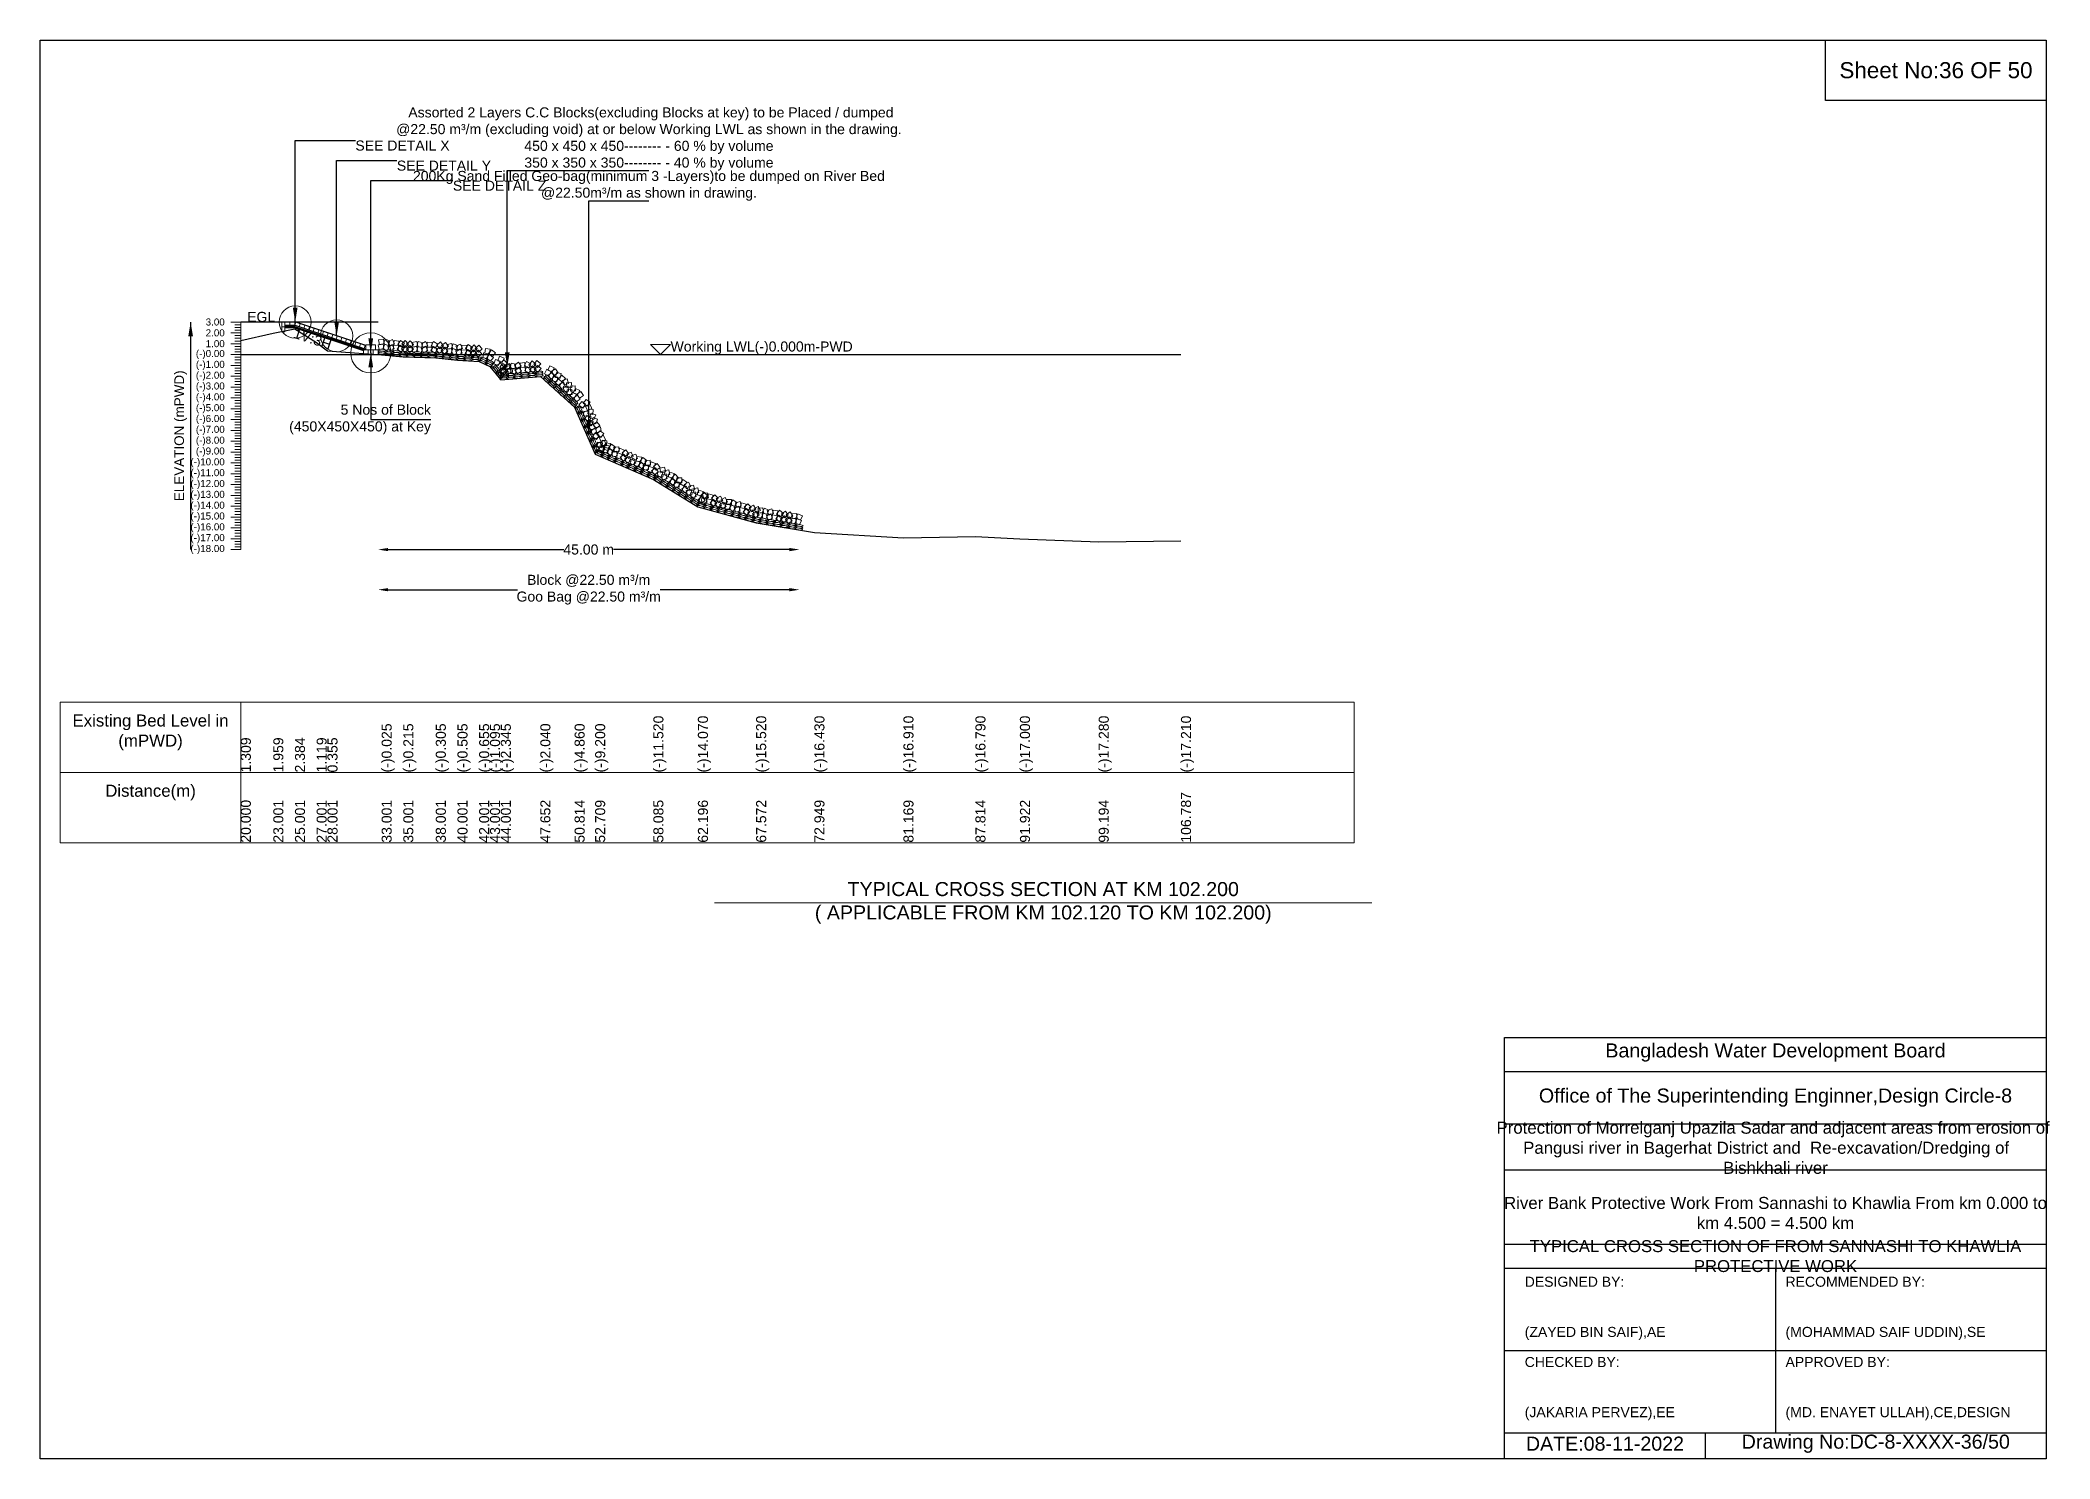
# Model space of a CAD drawing. Header units: inches. Extents: x 89000 to 845017, y -7071 to 0.
# Drawn here: x 625000 to 635017, y -7071 to 0 of the extents above; entities that cross this region are included whole.
import ezdxf

# ---------------------------------------------------------------- set-up
doc = ezdxf.new("R2010")
doc.units = ezdxf.units.IN
doc.header["$LTSCALE"] = 7
doc.header["$MEASUREMENT"] = 0
for name, color, linetype, lineweight in [('Cross section Data Border', 7, 'Continuous', 9), ('Cross Section Labels', 7, 'Continuous', 9), ('Existing_Bed_Level for Xsection', 7, 'Continuous', 25), ('Long Section Labels', 7, 'Continuous', 9)]:
    doc.layers.add(name, color=color, linetype=linetype, lineweight=lineweight)
doc.styles.get("Standard").update_dxf_attribs({"font": 'arial.ttf'})
doc.dimstyles.new('Appron Lebeling Style', dxfattribs={"dimtxt": 50, "dimasz": 50, "dimexe": 0.18, "dimexo": 0.0625, "dimgap": 0.09, "dimtad": 0, "dimtih": 1, "dimtoh": 1, "dimdec": 4, "dimzin": 0, "dimdsep": 46, "dimtxsty": 'Standard', "dimcen": 0.09, "dimse1": 1, "dimse2": 1, "dimadec": 0, "dimazin": 0, "dimtfac": 1, "dimtdec": 4, "dimtofl": 0, "dimtmove": 0, "dimatfit": 3, "dimfxl": 1, "dimtolj": 1, "dimtzin": 0, "dimarcsym": 0})
doc.dimstyles.get("Standard").update_dxf_attribs({"dimtxt": 0.18, "dimasz": 0.18, "dimexe": 0.18, "dimexo": 0.0625, "dimgap": 0.09, "dimtad": 0, "dimtih": 1, "dimtoh": 1, "dimdec": 4, "dimzin": 0, "dimdsep": 46, "dimtxsty": 'Standard', "dimcen": 0.09, "dimadec": 0, "dimazin": 0, "dimtfac": 1, "dimtdec": 4, "dimtofl": 0, "dimtmove": 0, "dimatfit": 3, "dimfxl": 1, "dimtolj": 1, "dimtzin": 0, "dimarcsym": 0})

msp = doc.modelspace()

# ---------------------------------------------------------------- texts
at = {"attachment_point": 5}
for s, insert, char_height in [('Sheet No:36 OF 50', (634450, -150), 80), ('Bangladesh Water Development Board', (633650, -5046), 70), ('Office of The Superintending Enginner,Design Circle-8', (633650, -5271), 70)]:
    msp.add_mtext(s, dxfattribs=dict(at, insert=insert, char_height=char_height))
for s, insert, char_height, width, attachment_point in [('Protection of Morrelganj Upazila Sadar and adjacent areas from erosion of  Pangusi river in Bagerhat District and  Re-excavation/Dredging of     Bishkhali river', (633650, -5521), 60, 2800, 5), ('River Bank Protective Work From Sannashi to Khawlia From km 0.000 to km 4.500 = 4.500 km', (633650, -5846), 60, 2700, 5), ('TYPICAL CROSS SECTION OF FROM SANNASHI TO KHAWLIA PROTECTIVE WORK', (633650, -6061), 59.5765532, 2800, 5), ('DESIGNED BY:^J^J^J(ZAYED BIN SAIF),AE', (632400, -6321), 50, 1400, 4), ('RECOMMENDED BY:^J^J^J(MOHAMMAD SAIF UDDIN),SE', (633700, -6321), 50, 1400, 4), ('CHECKED BY:^J^J^J(JAKARIA PERVEZ),EE', (632400, -6721), 50, 1400, 4), ('APPROVED BY:^J^J^J(MD. ENAYET ULLAH),CE,DESIGN', (633700, -6721), 50, 1400, 4), ('DATE:08-11-2022', (632800, -6996), 70, 1400, 5), ('Drawing No:DC-8-XXXX-36/50', (634150, -6996), 70, 2200, 5)]:
    msp.add_mtext(s, dxfattribs=dict(insert=insert, char_height=char_height, width=width, attachment_point=attachment_point))
at = {"layer": 'Cross section Data Border', "char_height": 60, "width": 800, "attachment_point": 5}
for s, insert in [('Existing Bed Level in (mPWD)', (625550, -3450)), ('Distance(m)', (625550, -3750))]:
    msp.add_mtext(s, dxfattribs=dict(at, insert=insert))
at = {"layer": 'Cross Section Labels'}
for s, insert, char_height, attachment_point in [(' Assorted 2 Layers C.C Blocks(excluding Blocks at key) to be Placed / dumped^J@22.50 m³/m (excluding void) at or below Working LWL as shown in the drawing.^J450 x 450 x 450-------- - 60 % by volume^J350 x 350 x 350-------- - 40 % by volume', (628034.46361, -650), 50, 8), ('SEE DETAIL X', (626571.16996, -500), 50, 1), ('SEE DETAIL Y', (626777.71996, -600), 50, 1), ('200Kg Sand Filled Geo-bag(minimum 3 -Layers)to be dumped on River Bed^J@22.50m³/m as shown in drawing.', (628034.46361, -800), 50, 8), ('SEE DETAIL Z', (627057.16996, -700), 50, 1), ('EGL', (626171.34106, -1404.88), 50, 9), ('Working LWL(-)0.000m-PWD', (628142.26996, -1566.88), 50, 7), ('5 Nos of Block ^J(450X450X450) at Key', (626947.81996, -1890.88), 50, 6), ('TYPICAL CROSS SECTION AT KM 102.200^J( APPLICABLE FROM KM 102.120 TO KM 102.200)', (630000, -4300), 70, 5)]:
    msp.add_mtext(s, dxfattribs=dict(at, insert=insert, char_height=char_height, attachment_point=attachment_point))
at = {"layer": 'Cross Section Labels', "insert": (626365.90681, -1464.91945), "char_height": 50, "attachment_point": 2, "rotation": 341.565051177}
msp.add_mtext('1V:3H', dxfattribs=at)
at = {"layer": 'Long Section Labels', "char_height": 35, "attachment_point": 6}
for s, insert in [('3.00', (625920, -1404.88)), ('2.00', (625920, -1458.88)), ('1.00', (625920, -1512.88)), ('(-)0.00', (625920, -1566.88)), ('(-)1.00', (625920, -1620.88)), ('(-)2.00', (625920, -1674.88)), ('(-)3.00', (625920, -1728.88)), ('(-)4.00', (625920, -1782.88)), ('(-)5.00', (625920, -1836.88)), ('(-)6.00', (625920, -1890.88)), ('(-)7.00', (625920, -1944.88)), ('(-)8.00', (625920, -1998.88)), ('(-)10.00', (625920, -2106.88)), ('(-)9.00', (625920, -2052.88)), ('(-)11.00', (625920, -2160.88)), ('(-)12.00', (625920, -2214.88)), ('(-)13.00', (625920, -2268.88)), ('(-)14.00', (625920, -2322.88)), ('(-)15.00', (625920, -2376.88)), ('(-)16.00', (625920, -2430.88)), ('(-)17.00', (625920, -2484.88)), ('(-)18.00', (625920, -2538.88))]:
    msp.add_mtext(s, dxfattribs=dict(at, insert=insert))
at = {"layer": 'Long Section Labels', "rotation": 90}
for s, insert, char_height, attachment_point in [('ELEVATION (mPWD)', (625700, -1971.88), 48, 5), ('(-)11.520', (628056.56017, -3650), 50, 1), ('(-)14.070', (628278.54419, -3650), 50, 1), ('(-)15.520', (628568.84696, -3650), 50, 1), ('(-)16.430', (628859.22292, -3650), 50, 1), ('(-)16.910', (629303.12035, -3650), 50, 1), ('(-)16.790', (629661.9212, -3650), 50, 1), ('(-)17.000', (629883.78184, -3650), 50, 1), ('(-)17.280', (630276.47263, -3650), 50, 1), ('(-)17.210', (630686.46284, -3650), 50, 1), ('1.309', (626000, -3650), 50, 1), ('1.959', (626162.00519, -3650), 50, 1), ('2.384', (626270.01444, -3650), 50, 1), ('1.119', (626378.02368, -3650), 50, 1), ('0.355', (626432.01963, -3650), 50, 1), ('(-)0.025', (626702.03407, -3650), 50, 1), ('(-)0.215', (626810.02596, -3650), 50, 1), ('(-)0.305', (626972.03116, -3650), 50, 1), ('(-)0.505', (627080.0404, -3650), 50, 1), ('(-)0.655', (627188.04965, -3650), 50, 1), ('(-)1.095', (627242.0456, -3650), 50, 1), ('(-)2.345', (627296.04154, -3650), 50, 1), ('(-)2.040', (627493.16794, -3650), 50, 1), ('(-)4.860', (627663.92215, -3650), 50, 1), ('(-)9.200', (627766.2566, -3650), 50, 1), ('20.000', (626000, -4000), 50, 1), ('23.001', (626162.00519, -4000), 50, 1), ('25.001', (626270.01444, -4000), 50, 1), ('27.001', (626378.02368, -4000), 50, 1), ('28.001', (626432.01963, -4000), 50, 1), ('33.001', (626702.03407, -4000), 50, 1), ('35.001', (626810.02596, -4000), 50, 1), ('38.001', (626972.03116, -4000), 50, 1), ('40.001', (627080.0404, -4000), 50, 1), ('42.001', (627188.04965, -4000), 50, 1), ('43.001', (627242.0456, -4000), 50, 1), ('44.001', (627296.04154, -4000), 50, 1), ('47.652', (627493.16794, -4000), 50, 1), ('50.814', (627663.92215, -4000), 50, 1), ('52.709', (627766.2566, -4000), 50, 1), ('58.085', (628056.56017, -4000), 50, 1), ('62.196', (628278.54419, -4000), 50, 1), ('67.572', (628568.84696, -4000), 50, 1), ('72.949', (628859.22292, -4000), 50, 1), ('81.169', (629303.12035, -4000), 50, 1), ('87.814', (629661.9212, -4000), 50, 1), ('91.922', (629883.78184, -4000), 50, 1), ('99.194', (630276.47263, -4000), 50, 1), ('106.787', (630686.46284, -4000), 50, 1)]:
    msp.add_mtext(s, dxfattribs=dict(at, insert=insert, char_height=char_height, attachment_point=attachment_point))

# ---------------------------------------------------------------- blocks, each defined once
blk = doc.blocks.new('*D63')
at = {"layer": 'Cross Section Labels', "color": 0, "lineweight": -2, "transparency": 16777216}
for p, q in [((626734, -2539), (627611, -2539)), ((628735, -2539), (627858, -2539))]:
    blk.add_line(p, q, dxfattribs=at)
at = {"layer": 'Cross Section Labels', "color": 0, "transparency": 16777216}
for points in [[(626734, -2531), (626734, -2547), (626684, -2539)], [(628735, -2531), (628735, -2547), (628785, -2539)]]:
    blk.add_solid(points, dxfattribs=at)
at = {"layer": 'Defpoints', "color": 0, "transparency": 16777216}
for p in [(626684, -1567), (628785, -2441), (628785, -2539)]:
    blk.add_point(p, dxfattribs=at)
at = {"layer": 'Cross Section Labels', "color": 0, "transparency": 16777216, "insert": (627734, -2539), "char_height": 50, "attachment_point": 5}
blk.add_mtext('\\A1;45.00 m', dxfattribs=at)
blk = doc.blocks.new('*D64')
at = {"layer": 'Cross Section Labels', "color": 0, "lineweight": -2, "transparency": 16777216}
for p, q in [((626734, -2739), (627379, -2739)), ((628735, -2739), (628090, -2739))]:
    blk.add_line(p, q, dxfattribs=at)
at = {"layer": 'Cross Section Labels', "color": 0, "transparency": 16777216}
for points in [[(626734, -2731), (626734, -2747), (626684, -2739)], [(628735, -2731), (628735, -2747), (628785, -2739)]]:
    blk.add_solid(points, dxfattribs=at)
at = {"layer": 'Defpoints', "color": 0, "transparency": 16777216}
for p in [(626684, -1567), (628785, -2441), (628785, -2739)]:
    blk.add_point(p, dxfattribs=at)
at = {"layer": 'Cross Section Labels', "color": 0, "transparency": 16777216, "insert": (627734, -2739), "char_height": 50, "attachment_point": 5}
blk.add_mtext('\\A1;Block @22.50 m³/m ^JGoo Bag @22.50 m³/m ', dxfattribs=at)

# ---------------------------------------------------------------- dimensions: what is measured, and where the dimension line sits
at = {"layer": 'Cross Section Labels'}
for base, text, picture, middle in [((628784.69596, -2538.88), '45.00 m', '*D63', (627734.48296, -2538.88)), ((628784.69596, -2738.88), 'Block @22.50 m³/m ^JGoo Bag @22.50 m³/m ', '*D64', (627734.48296, -2738.88))]:
    dim = msp.add_linear_dim(base=base, p1=(626684.26996, -1566.88), p2=(628784.69596, -2441.48789), text=text, dimstyle='Appron Lebeling Style', dxfattribs=at)
    dim.commit()
    dim.dimension.update_dxf_attribs({"geometry": picture, "text_midpoint": middle})

# ---------------------------------------------------------------- linework, layer by layer
for points in [[(625000, 0), (635000, 0), (635000, -7071), (625000, -7071)], [(633900, 0), (635000, 0), (635000, -300), (633900, -300)]]:
    msp.add_lwpolyline(points, close=True)
for points in [[(632300, -7071), (632300, -4971), (635000, -4971)], [(632300, -5141), (635000, -5141)], [(632300, -5401), (635000, -5401)], [(632300, -5631), (635000, -5631)], [(632300, -6001), (635000, -6001)], [(632300, -6121), (635000, -6121)], [(633650, -6121), (633650, -6941)], [(632300, -6531), (635000, -6531)], [(632300, -6941), (635000, -6941)], [(633300, -6941), (633300, -7071)]]:
    msp.add_lwpolyline(points)
at = {"layer": 'Cross section Data Border'}
msp.add_lwpolyline([(625100, -3300), (631549.14453, -3300), (631549.14453, -4000), (625100, -4000)], close=True, dxfattribs=at)
for points in [[(626000, -3300), (626000, -4000)], [(625100, -3650), (631549.14453, -3650)]]:
    msp.add_lwpolyline(points, dxfattribs=at)
at = {"layer": 'Cross Section Labels'}
msp.add_lwpolyline([(628092.26996, -1566.88), (628142.26996, -1516.88), (628042.26996, -1516.88)], close=True, dxfattribs=at)
msp.add_lwpolyline([(628362, -4300), (630000, -4300), (631638, -4300)], dxfattribs=at)
for centre, radius in [((626271.16996, -1404.88), 80), ((626477.71996, -1473.73), 80), ((626647.81996, -1558.78), 100)]:
    msp.add_circle(centre, radius, dxfattribs=at)
at = {"layer": 'Existing_Bed_Level for Xsection'}
for points in [[(626684.26996, -1404.88), (626000, -1404.88)], [(626000, -1496.194), (626162.00519, -1461.094), (626270.01444, -1438.144), (626378.02368, -1506.454), (626432.01963, -1547.71), (626702.03407, -1568.23), (626810.02596, -1578.49), (626972.03116, -1583.35), (627080.0404, -1594.15), (627188.04965, -1602.25), (627242.0456, -1626.01), (627296.04154, -1693.51), (627493.16794, -1677.04), (627663.92215, -1829.32), (627766.2566, -2063.68), (628056.56017, -2188.96), (628278.54419, -2326.66), (628568.84696, -2404.96), (628859.22292, -2454.1), (629303.12035, -2480.02), (629661.9212, -2473.54), (629883.78184, -2484.88), (630276.47263, -2500), (630686.46284, -2496.22)], [(626623.51996, -1522.33), (626273.66395, -1405.71133), (626271.16996, -1404.88), (626268.54106, -1404.88), (626219.94106, -1404.88)], [(626219.94106, -1421.08), (626268.54106, -1421.08), (626623.51996, -1539.4063)], [(626219.94106, -1426.48), (626267.66476, -1426.48), (626615.96476, -1542.58)], [(626219.94106, -1431.88), (626266.78847, -1431.88), (626611.36996, -1546.7405)], [(626000, -1566.88), (630686.46284, -1566.88)]]:
    msp.add_lwpolyline(points, dxfattribs=at)
at = {"layer": 'Long Section Labels'}
for points in [[(626000, -1404.88), (625950, -1404.88)], [(626000, -1458.88), (625950, -1458.88)], [(626000, -1418.38), (625970, -1418.38)], [(626000, -1431.88), (625970, -1431.88)], [(626000, -1445.38), (625970, -1445.38)], [(626000, -1472.38), (625970, -1472.38)], [(626000, -1485.88), (625970, -1485.88)], [(626000, -1499.38), (625970, -1499.38)], [(626000, -2538.88), (626000, -2484.88), (626000, -2430.88), (626000, -2376.88), (626000, -2322.88), (626000, -2268.88), (626000, -2214.88), (626000, -2160.88), (626000, -2106.88), (626000, -2052.88), (626000, -1998.88), (626000, -1944.88), (626000, -1890.88), (626000, -1836.88), (626000, -1782.88), (626000, -1728.88), (626000, -1674.88), (626000, -1620.88), (626000, -1566.88), (626000, -1512.88), (626000, -1458.88), (626000, -1404.88)], [(626000, -1512.88), (625950, -1512.88)], [(626000, -1566.88), (625950, -1566.88)], [(626000, -1526.38), (625970, -1526.38)], [(626000, -1539.88), (625970, -1539.88)], [(626000, -1553.38), (625970, -1553.38)], [(626000, -1580.38), (625970, -1580.38)], [(626000, -1593.88), (625970, -1593.88)], [(626000, -1620.88), (625950, -1620.88)], [(626000, -1674.88), (625950, -1674.88)], [(626000, -1607.38), (625970, -1607.38)], [(626000, -1634.38), (625970, -1634.38)], [(626000, -1647.88), (625970, -1647.88)], [(626000, -1661.38), (625970, -1661.38)], [(626000, -1688.38), (625970, -1688.38)], [(626000, -1701.88), (625970, -1701.88)], [(626000, -1728.88), (625950, -1728.88)], [(626000, -1782.88), (625950, -1782.88)], [(626000, -1715.38), (625970, -1715.38)], [(626000, -1742.38), (625970, -1742.38)], [(626000, -1755.88), (625970, -1755.88)], [(626000, -1769.38), (625970, -1769.38)], [(626000, -1796.38), (625970, -1796.38)], [(626000, -1836.88), (625950, -1836.88)], [(626000, -1890.88), (625950, -1890.88)], [(626000, -1809.88), (625970, -1809.88)], [(626000, -1823.38), (625970, -1823.38)], [(626000, -1850.38), (625970, -1850.38)], [(626000, -1863.88), (625970, -1863.88)], [(626000, -1877.38), (625970, -1877.38)], [(626000, -1944.88), (625950, -1944.88)], [(626000, -1998.88), (625950, -1998.88)], [(626000, -1904.38), (625970, -1904.38)], [(626000, -1917.88), (625970, -1917.88)], [(626000, -1931.38), (625970, -1931.38)], [(626000, -1958.38), (625970, -1958.38)], [(626000, -1971.88), (625970, -1971.88)], [(626000, -1985.38), (625970, -1985.38)], [(626000, -2052.88), (625950, -2052.88)], [(626000, -2012.38), (625970, -2012.38)], [(626000, -2025.88), (625970, -2025.88)], [(626000, -2039.38), (625970, -2039.38)], [(626000, -2066.38), (625970, -2066.38)], [(626000, -2079.88), (625970, -2079.88)], [(626000, -2093.38), (625970, -2093.38)], [(626000, -2106.88), (625950, -2106.88)], [(626000, -2160.88), (625950, -2160.88)], [(626000, -2120.38), (625970, -2120.38)], [(626000, -2133.88), (625970, -2133.88)], [(626000, -2147.38), (625970, -2147.38)], [(626000, -2174.38), (625970, -2174.38)], [(626000, -2187.88), (625970, -2187.88)], [(626000, -2201.38), (625970, -2201.38)], [(626000, -2214.88), (625950, -2214.88)], [(626000, -2268.88), (625950, -2268.88)], [(626000, -2228.38), (625970, -2228.38)], [(626000, -2241.88), (625970, -2241.88)], [(626000, -2255.38), (625970, -2255.38)], [(626000, -2282.38), (625970, -2282.38)], [(626000, -2295.88), (625970, -2295.88)], [(626000, -2322.88), (625950, -2322.88)], [(626000, -2376.88), (625950, -2376.88)], [(626000, -2309.38), (625970, -2309.38)], [(626000, -2336.38), (625970, -2336.38)], [(626000, -2349.88), (625970, -2349.88)], [(626000, -2363.38), (625970, -2363.38)], [(626000, -2390.38), (625970, -2390.38)], [(626000, -2403.88), (625970, -2403.88)], [(626000, -2430.88), (625950, -2430.88)], [(626000, -2484.88), (625950, -2484.88)], [(626000, -2417.38), (625970, -2417.38)], [(626000, -2444.38), (625970, -2444.38)], [(626000, -2457.88), (625970, -2457.88)], [(626000, -2471.38), (625970, -2471.38)], [(626000, -2498.38), (625970, -2498.38)], [(626000, -2538.88), (625950, -2538.88)], [(626000, -2511.88), (625970, -2511.88)], [(626000, -2525.38), (625970, -2525.38)]]:
    msp.add_lwpolyline(points, dxfattribs=at)
for points in [[(626219.94106, -1404.88), (626203.74106, -1404.88), (626203.74106, -1429.18), (626219.94106, -1429.18)], [(626219.94106, -1429.18), (626203.74106, -1429.18), (626203.74106, -1453.48), (626219.94106, -1453.48)], [(626244.24106, -1404.88), (626219.94106, -1404.88), (626219.94106, -1421.08), (626244.24106, -1421.08)], [(626268.54106, -1404.88), (626244.24106, -1404.88), (626244.24106, -1421.08), (626268.54106, -1421.08)], [(626296.71696, -1413.39567), (626273.66395, -1405.71133), (626268.54106, -1421.08), (626291.59407, -1428.76433)], [(626319.76996, -1421.08), (626296.71696, -1413.39567), (626291.59407, -1428.76433), (626314.64707, -1436.44867)], [(626342.82297, -1428.76433), (626319.76996, -1421.08), (626314.64707, -1436.44867), (626337.70008, -1444.133)], [(626365.87597, -1436.44867), (626342.82297, -1428.76433), (626337.70008, -1444.133), (626360.75308, -1451.81734)], [(626388.92897, -1444.133), (626365.87597, -1436.44867), (626360.75308, -1451.81734), (626383.80608, -1459.50167)], [(626411.98198, -1451.81734), (626388.92897, -1444.133), (626383.80608, -1459.50167), (626406.85909, -1467.18601)], [(626435.03498, -1459.50167), (626411.98198, -1451.81734), (626406.85909, -1467.18601), (626429.91209, -1474.87034)], [(626458.08799, -1467.18601), (626435.03498, -1459.50167), (626429.91209, -1474.87034), (626452.9651, -1482.55468)], [(626481.14099, -1474.87034), (626458.08799, -1467.18601), (626452.9651, -1482.55468), (626476.0181, -1490.23901)], [(626504.194, -1482.55468), (626481.14099, -1474.87034), (626476.0181, -1490.23901), (626499.07111, -1497.92335)], [(626527.247, -1490.23901), (626504.194, -1482.55468), (626499.07111, -1497.92335), (626522.12411, -1505.60768)], [(626550.3, -1497.92335), (626527.247, -1490.23901), (626522.12411, -1505.60768), (626545.17711, -1513.29202)], [(626573.35301, -1505.60768), (626550.3, -1497.92335), (626545.17711, -1513.29202), (626568.23012, -1520.97635)], [(626710.92544, -1489.8059), (626687.04525, -1494.30327), (626691.54261, -1518.18346), (626715.4228, -1513.6861)], [(626742.26541, -1499.14708), (626719.49519, -1490.66139), (626711.0095, -1513.43162), (626733.77972, -1521.9173)], [(626756.83522, -1492.48908), (626734.72993, -1502.58097), (626744.82182, -1524.68626), (626766.92711, -1514.59437)], [(626788.26428, -1499.93962), (626764.07322, -1497.6413), (626761.77489, -1521.83237), (626785.96596, -1524.13069)], [(626816.15237, -1510.31669), (626796.34302, -1496.2426), (626782.26894, -1516.05195), (626802.07829, -1530.12603)], [(626819.81999, -1497.5746), (626802.12315, -1514.22729), (626818.77584, -1531.92412), (626836.47268, -1515.27143)], [(626860.76216, -1515.98641), (626844.09538, -1498.30284), (626826.41182, -1514.96962), (626843.07859, -1532.65318)], [(626876.90682, -1501.58851), (626853.25791, -1507.1759), (626858.8453, -1530.82481), (626882.49421, -1525.23742)], [(626907.29834, -1508.79706), (626884.02689, -1501.8021), (626877.03193, -1525.07355), (626900.30338, -1532.06852)], [(626921.40694, -1501.21053), (626900.00078, -1512.71122), (626911.50147, -1534.11739), (626932.90764, -1522.6167)], [(626981.75308, -1515.16371), (626961.07481, -1502.40052), (626948.31162, -1523.0788), (626968.9899, -1535.84199)], [(626596.40601, -1513.29202), (626573.35301, -1505.60768), (626568.23012, -1520.97635), (626591.28312, -1528.66069)], [(626619.45902, -1520.97635), (626596.40601, -1513.29202), (626591.28312, -1528.66069), (626614.33613, -1536.34502)], [(626635.66996, -1542.58), (626611.36996, -1542.58), (626611.36996, -1566.88), (626635.66996, -1566.88)], [(626647.81996, -1518.28), (626623.51996, -1518.28), (626623.51996, -1542.58), (626647.81996, -1542.58)], [(626659.96996, -1542.58), (626635.66996, -1542.58), (626635.66996, -1566.88), (626659.96996, -1566.88)], [(626672.11996, -1518.28), (626647.81996, -1518.28), (626647.81996, -1542.58), (626672.11996, -1542.58)], [(626684.26996, -1542.58), (626659.96996, -1542.58), (626659.96996, -1566.88), (626684.26996, -1566.88)], [(626709.08405, -1514.03604), (626685.20385, -1518.5334), (626689.70122, -1542.41359), (626713.58141, -1537.91623)], [(626739.96709, -1523.33815), (626717.19686, -1514.85246), (626708.71118, -1537.62268), (626731.4814, -1546.10837)], [(626754.5369, -1516.68015), (626732.43161, -1526.77204), (626742.5235, -1548.87733), (626764.62879, -1538.78544)], [(626785.96596, -1524.13069), (626761.77489, -1521.83237), (626759.47657, -1546.02343), (626783.66764, -1548.32176)], [(626813.85405, -1534.50775), (626794.0447, -1520.43367), (626779.97062, -1540.24302), (626799.77996, -1554.3171)], [(626819.09134, -1521.86367), (626801.3945, -1538.51636), (626818.04719, -1556.2132), (626835.74403, -1539.56051)], [(626860.03351, -1540.27548), (626843.36673, -1522.59191), (626825.68317, -1539.25869), (626842.34994, -1556.94226)], [(626876.17817, -1525.87758), (626852.52926, -1531.46498), (626858.11666, -1555.11389), (626881.76557, -1549.52649)], [(626906.56969, -1533.08614), (626883.29824, -1526.09117), (626876.30328, -1549.36263), (626899.57473, -1556.35759)], [(626920.6783, -1525.4996), (626899.27213, -1537.00029), (626910.77282, -1558.40646), (626932.17899, -1546.90577)], [(626952.52349, -1530.90147), (626928.23442, -1530.17282), (626927.50577, -1554.46189), (626951.79484, -1555.19054)], [(626953.25214, -1506.61239), (626928.96307, -1505.88375), (626928.23442, -1530.17282), (626952.52349, -1530.90147)], [(626981.02443, -1539.45278), (626960.34616, -1526.6896), (626947.58297, -1547.36787), (626968.26125, -1560.13106)], [(626992.99863, -1528.29027), (626974.18547, -1543.67062), (626989.56582, -1562.48377), (627008.37898, -1547.10342)], [(626995.41637, -1504.11084), (626976.60321, -1519.49119), (626991.98356, -1538.30435), (627010.79671, -1522.924)], [(627032.55976, -1549.50754), (627017.16444, -1530.70664), (626998.36354, -1546.10197), (627013.75886, -1564.90287)], [(627034.9775, -1525.32812), (627019.58218, -1506.52722), (627000.78127, -1521.92254), (627016.1766, -1540.72344)], [(627049.66755, -1536.26846), (627025.68705, -1540.19602), (627029.6146, -1564.17652), (627053.5951, -1560.24896)], [(627052.08528, -1512.08904), (627028.10478, -1516.01659), (627032.03234, -1539.99709), (627056.01284, -1536.06954)], [(627079.48353, -1545.57521), (627056.75548, -1536.9772), (627048.15747, -1559.70525), (627070.88552, -1568.30326)], [(627081.90126, -1521.39578), (627059.17321, -1512.79777), (627050.57521, -1535.52582), (627073.30326, -1544.12383)], [(627092.71349, -1538.65781), (627070.81308, -1549.1869), (627081.34216, -1571.08731), (627103.24258, -1560.55822)], [(627094.53073, -1514.42585), (627072.63032, -1524.95494), (627083.15941, -1546.85536), (627105.05982, -1536.32627)], [(627124.28438, -1545.48244), (627100.05243, -1543.6652), (627098.23519, -1567.89716), (627122.46714, -1569.7144)], [(627126.10162, -1521.25049), (627101.86967, -1519.43325), (627100.05243, -1543.6652), (627124.28438, -1545.48244)], [(627152.37313, -1555.30338), (627132.28807, -1541.62565), (627118.61034, -1561.71071), (627138.6954, -1575.38844)], [(627154.19038, -1531.07142), (627134.10531, -1517.39369), (627120.42758, -1537.47875), (627140.51265, -1551.15648)], [(627161.0155, -1543.19022), (627142.58963, -1559.03248), (627158.43189, -1577.45835), (627176.85776, -1561.61609)], [(627162.83274, -1518.95826), (627144.40687, -1534.80052), (627160.24913, -1553.22639), (627178.675, -1537.38413)], [(627201.09074, -1563.41968), (627185.23381, -1545.00643), (627166.82056, -1560.86336), (627182.67749, -1579.27661)], [(627202.90798, -1539.18773), (627187.05105, -1520.77448), (627168.6378, -1536.63141), (627184.49473, -1555.04466)], [(627233.6501, -1562.69357), (627209.63225, -1559.00134), (627205.94001, -1583.01919), (627229.95787, -1586.71143)], [(627243.43727, -1540.45169), (627219.41941, -1536.75945), (627215.72718, -1560.77731), (627239.74503, -1564.46954)], [(627259.11792, -1580.77667), (627240.17007, -1565.56257), (627224.95597, -1584.51042), (627243.90382, -1599.72452)], [(627268.90508, -1558.53478), (627249.95723, -1543.32068), (627234.74313, -1562.26854), (627253.69099, -1577.48264)], [(627293.0457, -1599.66156), (627270.41743, -1590.8043), (627261.56016, -1613.43258), (627284.18844, -1622.28984)], [(627312.02137, -1584.48217), (627289.39309, -1575.62491), (627280.53583, -1598.25318), (627303.16411, -1607.11045)], [(627328.53553, -1612.24148), (627313.35613, -1593.26581), (627294.38046, -1608.44521), (627309.55986, -1627.42088)], [(627445.48259, -1612.3385), (627423.49344, -1601.99602), (627413.15095, -1623.98517), (627435.14011, -1634.32766)], [(627452.10858, -1599.01501), (627436.4088, -1617.56243), (627454.95622, -1633.26221), (627470.656, -1614.71479)], [(627494.87049, -1612.67793), (627476.31057, -1596.99292), (627460.62556, -1615.55284), (627479.18548, -1631.23785)], [(627309.55986, -1627.42088), (627294.38046, -1608.44521), (627275.4048, -1623.6246), (627290.58419, -1642.60027)], [(627325.36111, -1626.84051), (627306.80119, -1611.15551), (627291.11618, -1629.71542), (627309.6761, -1645.40043)], [(627327.38433, -1651.05614), (627308.82441, -1635.37113), (627293.13941, -1653.93105), (627311.69932, -1669.61606)], [(627321.50832, -1654.67272), (627317.83603, -1630.6518), (627293.81512, -1634.3241), (627297.48741, -1658.34501)], [(627336.26321, -1652.74596), (627312.11301, -1650.05198), (627309.41902, -1674.20218), (627333.56923, -1676.89617)], [(627340.48399, -1639.49332), (627336.8117, -1615.47241), (627312.79079, -1619.1447), (627316.46308, -1643.16561)], [(627339.7737, -1610.70897), (627316.9085, -1618.93531), (627325.13484, -1641.80051), (627348.00004, -1633.57417)], [(627341.79693, -1634.9246), (627318.93173, -1643.15094), (627327.15807, -1666.01614), (627350.02326, -1657.7898)], [(627355.23888, -1637.56657), (627331.08868, -1634.87258), (627328.39469, -1659.02279), (627352.5449, -1661.71678)], [(627370.78552, -1614.43386), (627346.87224, -1610.11589), (627342.55427, -1634.02917), (627366.46755, -1638.34714)], [(627372.80875, -1638.64949), (627348.89547, -1634.33151), (627344.57749, -1658.24479), (627368.49077, -1662.56277)], [(627383.94552, -1605.30026), (627363.97749, -1619.14829), (627377.82552, -1639.11632), (627397.79355, -1625.26829)], [(627385.96875, -1629.51589), (627366.00072, -1643.36391), (627379.84875, -1663.33194), (627399.81677, -1649.48392)], [(627416.19735, -1607.06564), (627391.98172, -1609.08886), (627394.00495, -1633.30449), (627418.22057, -1631.28126)], [(627418.22057, -1631.28126), (627394.00495, -1633.30449), (627396.02817, -1657.52011), (627420.2438, -1655.49689)], [(627447.50582, -1636.55412), (627425.51666, -1626.21164), (627415.17418, -1648.2008), (627437.16334, -1658.54328)], [(627454.13181, -1623.23063), (627438.43202, -1641.77805), (627456.97945, -1657.47784), (627472.67923, -1638.93042)], [(627496.89372, -1636.89355), (627478.3338, -1621.20855), (627462.64879, -1639.76846), (627481.20871, -1655.45347)], [(627546.47745, -1651.46053), (627524.77145, -1640.53627), (627513.84718, -1662.24227), (627535.55318, -1673.16653)], [(627562.65104, -1633.3248), (627540.94504, -1622.40054), (627530.02078, -1644.10653), (627551.72678, -1655.0308)], [(627565.1214, -1676.52069), (627551.79374, -1656.20165), (627531.4747, -1669.52931), (627544.80236, -1689.84835)], [(627581.29499, -1658.38495), (627567.96733, -1638.06591), (627547.64829, -1651.39357), (627560.97595, -1671.71262)], [(627580.80526, -1679.78023), (627557.01542, -1674.82711), (627552.0623, -1698.61695), (627575.85214, -1703.57007)], [(627601.72418, -1704.39112), (627583.58844, -1688.21752), (627567.41485, -1706.35326), (627585.55058, -1722.52685)], [(627596.97886, -1661.6445), (627573.18902, -1656.69138), (627568.23589, -1680.48122), (627592.02573, -1685.43434)], [(627617.89777, -1686.25539), (627599.76204, -1670.08179), (627583.58844, -1688.21752), (627601.72418, -1704.39112)], [(627634.23038, -1711.12856), (627626.59735, -1688.05852), (627603.52731, -1695.69154), (627611.16033, -1718.76158)], [(627618.05678, -1729.26429), (627610.42376, -1706.19425), (627587.35371, -1713.82727), (627594.98673, -1736.89732)], [(627632.28254, -1724.90003), (627608.02163, -1726.27781), (627609.39941, -1750.53872), (627633.66032, -1749.16094)], [(627648.45614, -1706.7643), (627624.19523, -1708.14208), (627625.57301, -1732.40299), (627649.83392, -1731.02521)], [(627651.80516, -1765.32433), (627650.40806, -1741.06452), (627626.14826, -1742.46162), (627627.54536, -1766.72143)], [(627673.42758, -1764.6757), (627651.72158, -1753.75144), (627640.79731, -1775.45744), (627662.50331, -1786.3817)], [(627667.97876, -1747.18859), (627666.58166, -1722.92879), (627642.32185, -1724.32589), (627643.71896, -1748.58569)], [(627689.60117, -1746.53997), (627667.89517, -1735.6157), (627656.97091, -1757.3217), (627678.67691, -1768.24597)], [(627692.07153, -1789.73585), (627678.74387, -1769.41681), (627658.42483, -1782.74448), (627671.75249, -1803.06352)], [(627708.24512, -1771.60012), (627694.91746, -1751.28108), (627674.59842, -1764.60874), (627687.92608, -1784.92778)], [(627718.91987, -1814.62033), (627699.37243, -1800.1847), (627684.9368, -1819.73214), (627704.48424, -1834.16777)], [(627741.1894, -1804.89623), (627721.64196, -1790.4606), (627707.20633, -1810.00804), (627726.75377, -1824.44367)], [(627727.64925, -1845.71848), (627717.92515, -1823.44895), (627695.65562, -1833.17305), (627705.37972, -1855.44258)], [(627732.10186, -1875.13961), (627734.80085, -1850.98996), (627710.6512, -1848.29097), (627707.95222, -1872.44062)], [(627746.8503, -1877.11511), (627724.23093, -1868.23515), (627715.35096, -1890.85453), (627737.97034, -1899.73449)], [(627749.91878, -1835.99438), (627740.19468, -1813.72485), (627717.92515, -1823.44895), (627727.64925, -1845.71848)], [(627747.70698, -1921.99854), (627756.56893, -1899.3721), (627733.94249, -1890.51015), (627725.08054, -1913.13659)], [(627754.37139, -1865.41551), (627757.07038, -1841.26586), (627732.92073, -1838.56688), (627730.22174, -1862.71652)], [(627769.11983, -1867.39101), (627746.50045, -1858.51105), (627737.62049, -1881.13043), (627760.23987, -1890.01039)], [(627769.97651, -1912.27444), (627778.83846, -1889.648), (627756.21201, -1880.78605), (627747.35006, -1903.4125)], [(627789.89398, -1920.71505), (627774.73363, -1901.72416), (627755.74274, -1916.88451), (627770.90309, -1935.8754)], [(627767.62445, -1930.43915), (627752.4641, -1911.44826), (627733.47321, -1926.60861), (627748.63356, -1945.5995)], [(627774.09912, -1960.99544), (627770.47496, -1936.96721), (627746.44674, -1940.59137), (627750.0709, -1964.6196)], [(627786.98857, -1970.50703), (627767.44113, -1956.0714), (627753.00549, -1975.61884), (627772.55293, -1990.05447)], [(627795.71794, -2001.60518), (627785.99384, -1979.33565), (627763.72432, -1989.05975), (627773.44841, -2011.32928)], [(627796.36865, -1951.27134), (627792.74449, -1927.24311), (627768.71627, -1930.86727), (627772.34043, -1954.8955)], [(627809.2581, -1960.78293), (627789.71065, -1946.3473), (627775.27502, -1965.89474), (627794.82246, -1980.33037)], [(627817.98747, -1991.88108), (627808.26337, -1969.61155), (627785.99384, -1979.33565), (627795.71794, -2001.60518)], [(627821.76074, -2017.93096), (627812.78366, -1995.34995), (627790.20265, -2004.32703), (627799.17973, -2026.90804)], [(627822.44009, -2021.30221), (627825.13907, -1997.15256), (627800.98943, -1994.45357), (627798.29044, -2018.60322)], [(627800.17056, -2031.02631), (627802.86955, -2006.87666), (627778.7199, -2004.17767), (627776.02091, -2028.32732)], [(627812.13242, -2040.24207), (627803.15534, -2017.66106), (627780.57433, -2026.63813), (627789.55141, -2049.21914)], [(627814.919, -2033.00181), (627792.29962, -2024.12185), (627783.41966, -2046.74122), (627806.03903, -2055.62119)], [(627832.44671, -2032.80707), (627808.40314, -2029.28619), (627804.88226, -2053.32977), (627828.92583, -2056.85065)], [(627837.18853, -2023.27771), (627814.56915, -2014.39775), (627805.68918, -2037.01713), (627828.30856, -2045.89709)], [(627842.07503, -2010.49597), (627818.03145, -2006.97509), (627814.51057, -2031.01866), (627838.55415, -2034.53954)], [(627858.04282, -2050.70811), (627838.98696, -2035.62951), (627823.90836, -2054.68536), (627842.96421, -2069.76397)], [(627867.67114, -2028.39701), (627848.61528, -2013.3184), (627833.53668, -2032.37426), (627852.59253, -2047.45286)], [(627873.95424, -2048.85478), (627849.81642, -2051.65751), (627852.61915, -2075.79534), (627876.75697, -2072.99261)], [(627883.58256, -2026.54367), (627859.44473, -2029.3464), (627862.24747, -2053.48423), (627886.38529, -2050.6815)], [(627901.56751, -2065.61198), (627879.25641, -2055.98366), (627869.62809, -2078.29477), (627891.93919, -2087.92309)], [(627911.19583, -2043.30088), (627888.88473, -2033.67256), (627879.25641, -2055.98366), (627901.56751, -2065.61198)], [(627924.91127, -2084.06456), (627910.39178, -2064.57933), (627890.90654, -2079.09883), (627905.42604, -2098.58406)], [(627934.53959, -2061.75346), (627920.02009, -2042.26823), (627900.53486, -2056.78772), (627915.05436, -2076.27295)], [(627937.03454, -2075.43639), (627914.44639, -2084.39548), (627923.40548, -2106.98364), (627945.99364, -2098.02455)], [(627946.66286, -2053.12529), (627924.07471, -2062.08438), (627933.0338, -2084.67253), (627955.62196, -2075.71344)], [(627968.31016, -2107.6403), (627959.33309, -2085.05929), (627936.75208, -2094.03637), (627945.72915, -2116.61738)], [(627977.93848, -2085.3292), (627968.96141, -2062.74818), (627946.3804, -2071.72526), (627955.35747, -2094.30627)], [(627988.62445, -2100.20531), (627964.58088, -2096.68443), (627961.06, -2120.728), (627985.10357, -2124.24888)], [(627998.25277, -2077.8942), (627974.2092, -2074.37332), (627970.68832, -2098.41689), (627994.73189, -2101.93777)], [(628014.22056, -2118.10635), (627995.16471, -2103.02774), (627980.0861, -2122.0836), (627999.14196, -2137.1622)], [(628023.84888, -2095.79524), (628004.79303, -2080.71664), (627989.71442, -2099.77249), (628008.77028, -2114.8511)], [(628039.76031, -2093.94191), (628015.62248, -2096.74464), (628018.42521, -2120.88247), (628042.56304, -2118.07973)], [(628067.37358, -2110.69911), (628045.06247, -2101.07079), (628035.43415, -2123.3819), (628057.74526, -2133.01022)], [(628030.13199, -2116.25301), (628005.99416, -2119.05574), (628008.79689, -2143.19357), (628032.93472, -2140.39084)], [(628057.74526, -2133.01022), (628035.43415, -2123.3819), (628025.80583, -2145.693), (628048.11694, -2155.32132)], [(628081.08902, -2151.4628), (628066.56952, -2131.97757), (628047.08429, -2146.49706), (628061.60378, -2165.98229)], [(628090.71734, -2129.15169), (628076.19784, -2109.66646), (628056.71261, -2124.18596), (628071.2321, -2143.67119)], [(628099.606, -2148.73582), (628075.94467, -2154.27039), (628081.47924, -2177.93172), (628105.14057, -2172.39715)], [(628112.41533, -2128.0861), (628088.754, -2133.62067), (628094.28857, -2157.282), (628117.9499, -2151.74743)], [(628125.79751, -2185.19485), (628120.24409, -2161.53794), (628096.58718, -2167.09135), (628102.14059, -2190.74827)], [(628138.60684, -2164.54513), (628133.05342, -2140.88821), (628109.39651, -2146.44163), (628114.94992, -2170.09854)], [(628146.9853, -2180.83286), (628123.72249, -2173.8092), (628116.69883, -2197.07201), (628139.96164, -2204.09566)], [(628159.79463, -2160.18313), (628136.53182, -2153.15948), (628129.50816, -2176.42229), (628152.77097, -2183.44594)], [(628169.66578, -2202.30851), (628153.03853, -2184.58777), (628135.31779, -2201.21502), (628151.94504, -2218.93576)], [(628182.47511, -2181.65879), (628165.84786, -2163.93805), (628148.12712, -2180.56529), (628164.75437, -2198.28603)], [(628185.67665, -2202.81884), (628161.38926, -2202.03596), (628160.60637, -2226.32334), (628184.89376, -2227.10623)], [(628198.48598, -2182.16912), (628174.19859, -2181.38623), (628173.4157, -2205.67362), (628197.70309, -2206.45651)], [(628223.33009, -2202.81051), (628202.68037, -2190.00118), (628189.87104, -2210.6509), (628210.52076, -2223.46023)], [(628243.70155, -2224.49996), (628232.21021, -2203.08877), (628210.79902, -2214.58011), (628222.29036, -2235.9913)], [(628210.52076, -2223.46023), (628189.87104, -2210.6509), (628177.0617, -2231.30062), (628197.71143, -2244.10995)], [(628230.89222, -2245.14968), (628219.40088, -2223.73849), (628197.98969, -2235.22983), (628209.48103, -2256.64102)], [(628244.15405, -2238.40113), (628220.49273, -2243.93571), (628226.0273, -2267.59704), (628249.68863, -2262.06246)], [(628256.96339, -2217.75141), (628233.30206, -2223.28599), (628238.83663, -2246.94731), (628262.49796, -2241.41274)], [(628270.34556, -2274.86017), (628264.79215, -2251.20325), (628241.13524, -2256.75667), (628246.68865, -2280.41358)], [(628283.15489, -2254.21044), (628277.60148, -2230.55353), (628253.94457, -2236.10694), (628259.49798, -2259.76386)], [(628291.53335, -2270.49817), (628268.27055, -2263.47452), (628261.24689, -2286.73732), (628284.5097, -2293.76098)], [(628304.34269, -2249.84845), (628281.07988, -2242.82479), (628274.05622, -2266.0876), (628297.31903, -2273.11126)], [(628314.21384, -2291.97382), (628297.58659, -2274.25308), (628279.86585, -2290.88033), (628296.4931, -2308.60107)], [(628327.02317, -2271.3241), (628310.39592, -2253.60336), (628292.67518, -2270.23061), (628309.30243, -2287.95135)], [(628318.2097, -2279.06262), (628294.72362, -2285.29912), (628300.96013, -2308.7852), (628324.44621, -2302.5487)], [(628324.53772, -2255.60103), (628301.05164, -2261.83754), (628307.28815, -2285.32362), (628330.77423, -2279.08711)], [(628347.94131, -2291.68515), (628324.47972, -2285.35713), (628318.1517, -2308.81872), (628341.61329, -2315.14674)], [(628354.26933, -2268.22356), (628330.80774, -2261.89554), (628324.47972, -2285.35713), (628347.94131, -2291.68515)], [(628373.69078, -2306.59802), (628356.52615, -2289.39727), (628339.32541, -2306.56189), (628356.49003, -2323.76264)], [(628380.0188, -2283.13643), (628362.85418, -2265.93568), (628345.65343, -2283.10031), (628362.81805, -2300.30105)], [(628384.45087, -2296.31991), (628363.38161, -2308.42679), (628375.48849, -2329.49604), (628396.55774, -2317.38917)], [(628390.77889, -2272.85833), (628369.70964, -2284.9652), (628381.81651, -2306.03446), (628402.88577, -2293.92758)], [(628420.0229, -2323.70398), (628407.89925, -2302.64437), (628386.83964, -2314.76802), (628398.96329, -2335.82763)], [(628426.35092, -2300.24239), (628414.22727, -2279.18278), (628393.16766, -2291.30643), (628405.29131, -2312.36604)], [(628445.38848, -2289.97006), (628421.0885, -2289.93484), (628421.05328, -2314.23481), (628445.35326, -2314.27003)], [(628473.28788, -2304.01397), (628452.26598, -2291.82505), (628440.07706, -2312.84694), (628461.09895, -2325.03587)], [(628488.76884, -2299.89719), (628465.28276, -2306.13369), (628471.51927, -2329.61977), (628495.00535, -2323.38327)], [(628439.06045, -2313.43165), (628414.76048, -2313.39643), (628414.72526, -2337.6964), (628439.02523, -2337.73162)], [(628466.95986, -2327.47556), (628445.93796, -2315.28664), (628433.74903, -2336.30853), (628454.77093, -2348.49746)], [(628482.44082, -2323.35878), (628458.95474, -2329.59528), (628465.19125, -2353.08136), (628488.67733, -2346.84486)], [(628512.17243, -2335.98131), (628488.71084, -2329.65328), (628482.38282, -2353.11487), (628505.84441, -2359.4429)], [(628518.50045, -2312.51972), (628495.03886, -2306.1917), (628488.71084, -2329.65328), (628512.17243, -2335.98131)], [(628537.9219, -2350.89417), (628520.75727, -2333.69343), (628503.55653, -2350.85805), (628520.72115, -2368.0588)], [(628544.24992, -2327.43259), (628527.0853, -2310.23184), (628509.88455, -2327.39646), (628527.04917, -2344.59721)], [(628548.68199, -2340.61607), (628527.61273, -2352.72294), (628539.71961, -2373.7922), (628560.78886, -2361.68533)], [(628555.01001, -2317.15448), (628533.94076, -2329.26135), (628546.04763, -2350.33061), (628567.11689, -2338.22374)], [(628584.25402, -2368.00014), (628572.13037, -2346.94053), (628551.07076, -2359.06418), (628563.19441, -2380.12379)], [(628590.58204, -2344.53855), (628578.45839, -2323.47894), (628557.39878, -2335.60259), (628569.52243, -2356.6622)], [(628598.61527, -2354.64937), (628574.42337, -2356.9389), (628576.7129, -2381.1308), (628600.9048, -2378.84127)], [(628602.66988, -2330.69002), (628578.47798, -2332.97956), (628580.76751, -2357.17146), (628604.95941, -2354.88192)], [(628627.73019, -2365.95995), (628605.63868, -2355.83793), (628595.51666, -2377.92944), (628617.60817, -2388.05146)], [(628631.7848, -2342.00061), (628609.6933, -2331.87859), (628599.57127, -2353.9701), (628621.66278, -2364.09212)], [(628642.74634, -2360.38111), (628619.96457, -2368.83574), (628628.4192, -2391.61751), (628651.20097, -2383.16288)], [(628646.80095, -2336.42176), (628624.01918, -2344.8764), (628632.47381, -2367.65817), (628655.25559, -2359.20354)], [(628673.54909, -2370.10156), (628649.58975, -2366.04694), (628645.53513, -2390.00629), (628669.49448, -2394.0609)], [(628677.6037, -2346.14221), (628653.64436, -2342.0876), (628649.58975, -2366.04694), (628673.54909, -2370.10156)], [(628700.60707, -2382.48278), (628681.8757, -2367.00292), (628666.39584, -2385.73429), (628685.12721, -2401.21415)], [(628704.66168, -2358.52344), (628685.93031, -2343.04358), (628670.45046, -2361.77495), (628689.18182, -2377.2548)], [(628710.33459, -2371.22248), (628690.52013, -2385.28936), (628704.58701, -2405.10382), (628724.40147, -2391.03694)], [(628714.3892, -2347.26313), (628694.57474, -2361.33002), (628708.64162, -2381.14448), (628728.45608, -2367.07759)], [(628748.36309, -2395.07806), (628734.28044, -2375.27481), (628714.47719, -2389.35746), (628728.55984, -2409.16071)], [(628752.41771, -2371.11872), (628738.33505, -2351.31546), (628718.5318, -2365.39812), (628732.61445, -2385.20137)], [(628766.33067, -2383.03166), (628742.13877, -2385.32119), (628744.4283, -2409.51309), (628768.6202, -2407.22356)], [(628770.38528, -2359.07231), (628746.19338, -2361.36185), (628748.48291, -2385.55375), (628772.67481, -2383.26421)], [(628795.44559, -2394.34224), (628773.35408, -2384.22022), (628763.23206, -2406.31173), (628785.32357, -2416.43375)], [(628799.5002, -2370.3829), (628777.4087, -2360.26088), (628767.28668, -2382.35239), (628789.37818, -2392.47441)]]:
    msp.add_lwpolyline(points, close=True, dxfattribs=at)
for centre, major_axis in [((626702.62337, -1563.67532), (17.89064, -1.69974)), ((626703.49162, -1554.53647), (17.89064, -1.69974)), ((626704.35988, -1545.39762), (17.89064, -1.69974)), ((626738.40464, -1567.07479), (17.89064, -1.69974)), ((626739.2729, -1557.93595), (17.89064, -1.69974)), ((626740.14115, -1548.7971), (17.89064, -1.69974)), ((626774.18592, -1570.47427), (17.89064, -1.69974)), ((626775.05417, -1561.33542), (17.89064, -1.69974)), ((626775.92243, -1552.19658), (17.89064, -1.69974)), ((626809.96719, -1573.87375), (17.89064, -1.69974)), ((626810.83545, -1564.7349), (17.89064, -1.69974)), ((626811.70371, -1555.59605), (17.89064, -1.69974)), ((626845.59494, -1574.96497), (17.96312, -0.53888)), ((626845.87021, -1565.7891), (17.96312, -0.53888)), ((626846.14548, -1556.61323), (17.96312, -0.53888)), ((626881.52118, -1576.04272), (17.96312, -0.53888)), ((626881.79645, -1566.86685), (17.96312, -0.53888)), ((626882.07171, -1557.69098), (17.96312, -0.53888)), ((626917.44742, -1577.12048), (17.96312, -0.53888)), ((626917.72268, -1567.9446), (17.96312, -0.53888)), ((626917.99795, -1558.76873), (17.96312, -0.53888)), ((626953.37365, -1578.19823), (17.96312, -0.53888)), ((626953.64892, -1569.02236), (17.96312, -0.53888)), ((626953.92419, -1559.84648), (17.96312, -0.53888)), ((626989.54161, -1580.48801), (17.88203, -1.78805)), ((626990.45497, -1571.35356), (17.88203, -1.78805)), ((626991.36834, -1562.21911), (17.88203, -1.78805)), ((627025.30566, -1584.06411), (17.88203, -1.78805)), ((627026.21903, -1574.92966), (17.88203, -1.78805)), ((627027.1324, -1565.79521), (17.88203, -1.78805)), ((627061.06972, -1587.6402), (17.88203, -1.78805)), ((627061.98308, -1578.50576), (17.88203, -1.78805)), ((627062.89645, -1569.37131), (17.88203, -1.78805)), ((627096.75584, -1590.80066), (17.92088, -1.34395)), ((627097.44235, -1581.64637), (17.92088, -1.34395)), ((627098.12886, -1572.49207), (17.92088, -1.34395)), ((627132.59759, -1593.48856), (17.92088, -1.34395)), ((627133.2841, -1584.33427), (17.92088, -1.34395)), ((627133.97062, -1575.17997), (17.92088, -1.34395)), ((627168.43934, -1596.17646), (17.92088, -1.34395)), ((627169.12586, -1587.02217), (17.92088, -1.34395)), ((627169.81237, -1577.86788), (17.92088, -1.34395)), ((627204.4817, -1604.46592), (16.44911, -7.23815)), ((627208.17907, -1596.06343), (16.44911, -7.23815)), ((627211.87644, -1587.66094), (16.44911, -7.23815)), ((627241.07729, -1610.53973), (16.44911, -7.23815)), ((627244.77466, -1602.13724), (16.44911, -7.23815)), ((627237.37991, -1618.94222), (16.44911, -7.23815)), ((627263.63605, -1645.65217), (11.22601, -14.03356)), ((627270.80463, -1639.91773), (11.22601, -14.03356)), ((627277.97322, -1634.18329), (11.22601, -14.03356)), ((627286.08806, -1673.71929), (11.22601, -14.03356)), ((627293.25664, -1667.98485), (11.22601, -14.03356)), ((627300.42523, -1662.25041), (11.22601, -14.03356)), ((627308.35156, -1669.45153), (17.9088, 1.49629)), ((627309.11589, -1678.59965), (17.9088, 1.49629)), ((627309.88022, -1687.74778), (17.9088, 1.49629)), ((627344.16916, -1666.45895), (17.9088, 1.49629)), ((627344.93349, -1675.60708), (17.9088, 1.49629)), ((627345.69782, -1684.7552), (17.9088, 1.49629)), ((627379.98676, -1663.46637), (17.9088, 1.49629)), ((627380.75109, -1672.6145), (17.9088, 1.49629)), ((627381.51542, -1681.76263), (17.9088, 1.49629)), ((627415.80437, -1660.4738), (17.9088, 1.49629)), ((627416.5687, -1669.62192), (17.9088, 1.49629)), ((627417.33303, -1678.77005), (17.9088, 1.49629)), ((627451.62197, -1657.48122), (17.9088, 1.49629)), ((627452.3863, -1666.62935), (17.9088, 1.49629)), ((627453.15063, -1675.77747), (17.9088, 1.49629)), ((627487.43957, -1654.48864), (17.9088, 1.49629)), ((627488.2039, -1663.63677), (17.9088, 1.49629)), ((627488.96823, -1672.7849), (17.9088, 1.49629)), ((627520.18865, -1694.98717), (13.41238, -11.96127)), ((627526.29868, -1688.13589), (13.41238, -11.96127)), ((627532.4087, -1681.28461), (13.41238, -11.96127)), ((627553.12344, -1712.05844), (13.41238, -11.96127)), ((627559.23347, -1705.20716), (13.41238, -11.96127)), ((627547.01342, -1718.90971), (13.41238, -11.96127)), ((627573.83818, -1742.83226), (13.41238, -11.96127)), ((627579.94821, -1735.98098), (13.41238, -11.96127)), ((627586.05823, -1729.1297), (13.41238, -11.96127)), ((627600.66295, -1766.7548), (13.41238, -11.96127)), ((627606.77297, -1759.90352), (13.41238, -11.96127)), ((627612.883, -1753.05225), (13.41238, -11.96127)), ((627627.48771, -1790.67735), (13.41238, -11.96127)), ((627633.59774, -1783.82607), (13.41238, -11.96127)), ((627639.70776, -1776.97479), (13.41238, -11.96127)), ((627654.31248, -1814.59989), (13.41238, -11.96127)), ((627660.4225, -1807.74861), (13.41238, -11.96127)), ((627666.53253, -1800.89734), (13.41238, -11.96127)), ((627675.72103, -1844.8709), (7.19151, -16.46955)), ((627684.13396, -1841.19735), (7.19151, -16.46955)), ((627690.10405, -1877.81001), (7.19151, -16.46955)), ((627692.5469, -1837.52381), (7.19151, -16.46955)), ((627698.51699, -1874.13646), (7.19151, -16.46955)), ((627704.48708, -1910.74912), (7.19151, -16.46955)), ((627706.92992, -1870.46291), (7.19151, -16.46955)), ((627712.90001, -1907.07557), (7.19151, -16.46955)), ((627721.31294, -1903.40202), (7.19151, -16.46955)), ((627718.8701, -1943.68822), (7.19151, -16.46955)), ((627727.28303, -1940.01467), (7.19151, -16.46955)), ((627733.25312, -1976.62733), (7.19151, -16.46955)), ((627735.69597, -1936.34113), (7.19151, -16.46955)), ((627741.66606, -1972.95378), (7.19151, -16.46955)), ((627747.63615, -2009.56644), (7.19151, -16.46955)), ((627750.07899, -1969.28023), (7.19151, -16.46955)), ((627756.04908, -2005.89289), (7.19151, -16.46955)), ((627764.46201, -2002.21934), (7.19151, -16.46955)), ((627762.01917, -2042.50554), (7.19151, -16.46955)), ((627770.4321, -2038.832), (7.19151, -16.46955)), ((627781.7021, -2065.34631), (16.5003, -7.12068)), ((627785.33946, -2056.91767), (16.5003, -7.12068)), ((627778.84504, -2035.15845), (7.19151, -16.46955)), ((627788.97683, -2048.48903), (16.5003, -7.12068)), ((627814.70271, -2079.58766), (16.5003, -7.12068)), ((627818.34007, -2071.15902), (16.5003, -7.12068)), ((627821.97744, -2062.73038), (16.5003, -7.12068)), ((627847.70331, -2093.82902), (16.5003, -7.12068)), ((627851.34068, -2085.40038), (16.5003, -7.12068)), ((627854.97804, -2076.97174), (16.5003, -7.12068)), ((627880.70392, -2108.07037), (16.5003, -7.12068)), ((627884.34128, -2099.64173), (16.5003, -7.12068)), ((627887.97865, -2091.21309), (16.5003, -7.12068)), ((627920.97925, -2105.45445), (16.5003, -7.12068)), ((627913.70452, -2122.31173), (16.5003, -7.12068)), ((627917.34189, -2113.88309), (16.5003, -7.12068)), ((627946.70513, -2136.55308), (16.5003, -7.12068)), ((627950.34249, -2128.12444), (16.5003, -7.12068)), ((627953.97986, -2119.6958), (16.5003, -7.12068)), ((627979.70573, -2150.79443), (16.5003, -7.12068)), ((627983.3431, -2142.36579), (16.5003, -7.12068)), ((627986.98046, -2133.93715), (16.5003, -7.12068)), ((628012.70634, -2165.03579), (16.5003, -7.12068)), ((628016.3437, -2156.60715), (16.5003, -7.12068)), ((628019.98107, -2148.17851), (16.5003, -7.12068)), ((628045.70694, -2179.27714), (16.5003, -7.12068)), ((628049.34431, -2170.8485), (16.5003, -7.12068)), ((628052.98167, -2162.41986), (16.5003, -7.12068)), ((628077.79464, -2196.73068), (15.27162, -9.47321)), ((628082.63372, -2188.92968), (15.27162, -9.47321)), ((628087.4728, -2181.12867), (15.27162, -9.47321)), ((628113.17696, -2207.8761), (15.27162, -9.47321)), ((628118.01604, -2200.07509), (15.27162, -9.47321)), ((628108.33788, -2215.6771), (15.27162, -9.47321)), ((628138.88111, -2234.62353), (15.27162, -9.47321)), ((628143.72019, -2226.82252), (15.27162, -9.47321)), ((628148.55927, -2219.02152), (15.27162, -9.47321)), ((628169.42434, -2253.56995), (15.27162, -9.47321)), ((628174.26342, -2245.76895), (15.27162, -9.47321)), ((628179.1025, -2237.96794), (15.27162, -9.47321)), ((628199.96758, -2272.51638), (15.27162, -9.47321)), ((628204.80666, -2264.71537), (15.27162, -9.47321)), ((628209.64574, -2256.91436), (15.27162, -9.47321)), ((628230.51081, -2291.4628), (15.27162, -9.47321)), ((628235.34989, -2283.66179), (15.27162, -9.47321)), ((628240.18897, -2275.86079), (15.27162, -9.47321)), ((628261.05405, -2310.40922), (15.27162, -9.47321)), ((628265.89313, -2302.60822), (15.27162, -9.47321)), ((628270.73221, -2294.80721), (15.27162, -9.47321)), ((628296.60217, -2307.76044), (17.35115, -4.67992)), ((628291.821, -2325.48697), (17.35115, -4.67992)), ((628294.21159, -2316.62371), (17.35115, -4.67992)), ((628326.5233, -2334.84682), (17.35115, -4.67992)), ((628328.91388, -2325.98355), (17.35115, -4.67992)), ((628331.30447, -2317.12029), (17.35115, -4.67992)), ((628361.22559, -2344.20667), (17.35115, -4.67992)), ((628363.61618, -2335.3434), (17.35115, -4.67992)), ((628366.00677, -2326.48014), (17.35115, -4.67992)), ((628395.92789, -2353.56652), (17.35115, -4.67992)), ((628398.31848, -2344.70325), (17.35115, -4.67992)), ((628400.70906, -2335.83998), (17.35115, -4.67992)), ((628430.63019, -2362.92637), (17.35115, -4.67992)), ((628433.02077, -2354.0631), (17.35115, -4.67992)), ((628435.41136, -2345.19983), (17.35115, -4.67992)), ((628465.33248, -2372.28621), (17.35115, -4.67992)), ((628467.72307, -2363.42295), (17.35115, -4.67992)), ((628470.11365, -2354.55968), (17.35115, -4.67992)), ((628500.03478, -2381.64606), (17.35115, -4.67992)), ((628502.42536, -2372.78279), (17.35115, -4.67992)), ((628504.81595, -2363.91953), (17.35115, -4.67992)), ((628534.73707, -2391.00591), (17.35115, -4.67992)), ((628537.12766, -2382.14264), (17.35115, -4.67992)), ((628539.51825, -2373.27938), (17.35115, -4.67992)), ((628569.43937, -2400.36576), (17.35115, -4.67992)), ((628571.82996, -2391.50249), (17.35115, -4.67992)), ((628574.22054, -2382.63922), (17.35115, -4.67992)), ((628604.43569, -2406.32738), (17.71927, -2.99861)), ((628605.96743, -2397.27607), (17.71927, -2.99861)), ((628607.49917, -2388.22476), (17.71927, -2.99861)), ((628641.40596, -2403.2733), (17.71927, -2.99861)), ((628642.9377, -2394.22199), (17.71927, -2.99861)), ((628676.84449, -2409.27052), (17.71927, -2.99861)), ((628678.37623, -2400.21921), (17.71927, -2.99861)), ((628713.81476, -2406.21643), (17.71927, -2.99861)), ((628639.87422, -2412.3246), (17.71927, -2.99861)), ((628675.31275, -2418.32183), (17.71927, -2.99861)), ((628710.75128, -2424.31905), (17.71927, -2.99861)), ((628712.28302, -2415.26774), (17.71927, -2.99861)), ((628746.18981, -2430.31627), (17.71927, -2.99861)), ((628747.72155, -2421.26496), (17.71927, -2.99861)), ((628749.25329, -2412.21366), (17.71927, -2.99861)), ((628781.62834, -2436.31349), (17.71927, -2.99861)), ((628783.16008, -2427.26219), (17.71927, -2.99861)), ((628784.69183, -2418.21088), (17.71927, -2.99861))]:
    msp.add_ellipse(centre, major_axis=major_axis, ratio=0.255, dxfattribs=at)

msp.set_redraw_order([(e.dxf.handle, doc.entitydb.next_handle()) for e in msp.query("TEXT MTEXT ATTDEF DIMENSION ARC_DIMENSION")])  # texts and dimensions are drawn at this point

# ---------------------------------------------------------------- leaders
at = {"layer": 'Cross Section Labels', "annotation_type": 0, "has_hookline": 1}
for points, hookline_direction, text_width in [([(626271.16996, -1404.88), (626271.16996, -500), (626571.07996, -500)], 0, 466.13233), ([(626477.71996, -1473.73), (626477.71996, -600), (626777.62996, -600)], 0, 466.03001), ([(626647.81996, -1558.78), (626647.81996, -700), (627057.07996, -700)], 0, 460.91405), ([(627328.25665, -1628.0237), (627328.25665, -650), (628034.37361, -650)], 0, 2510.77763), ([(627734.46361, -1968.41513), (627734.46361, -800), (628034.37361, -800)], 0, 2345.7367), ([(626647.81996, -1558.78), (626647.81996, -1890.88), (626947.90996, -1890.88)], 1, 701.90996)]:
    msp.add_leader(points, dimstyle='Standard', override={"dimasz": 72}, dxfattribs=dict(at, hookline_direction=hookline_direction, text_width=text_width))
at = {"layer": 'Long Section Labels'}
msp.add_leader([(625750, -1404.88), (625750, -2538.88)], dimstyle='Standard', override={"dimasz": 72}, dxfattribs=at)

doc.saveas('drawing.dxf')
